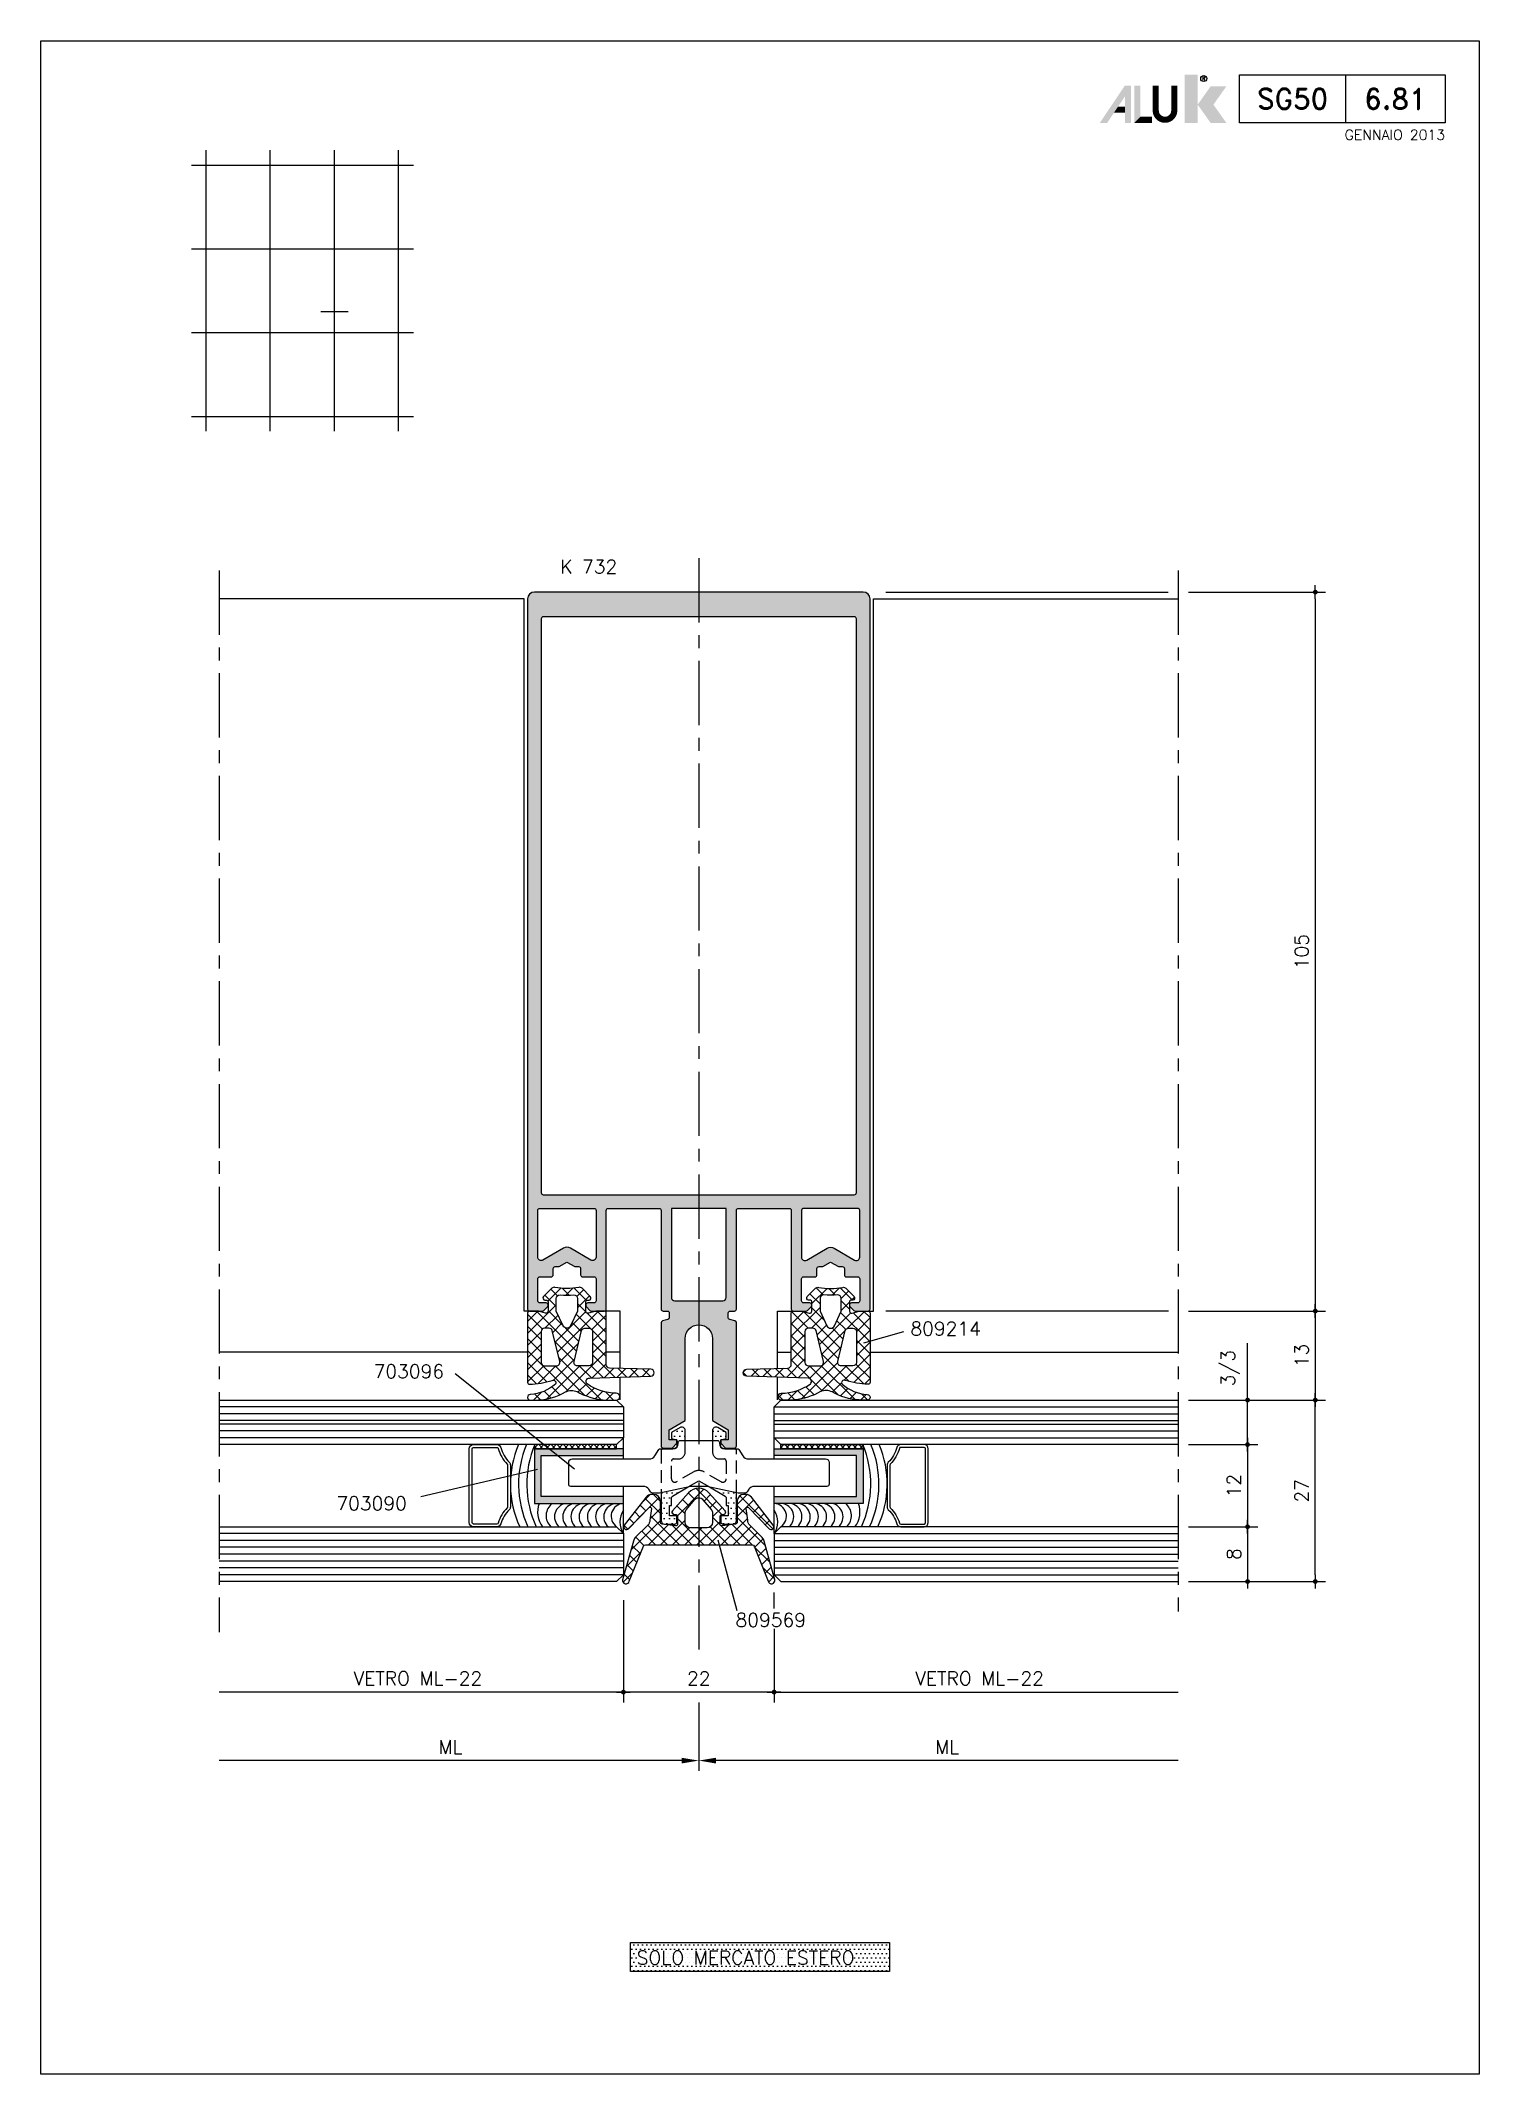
# Model space of a CAD drawing. Extents: x 0 to 1130, y -960 to 577.
# Drawn here: x 460 to 670, y -640 to -343 of the extents above; entities that cross this region are included whole.
import ezdxf
from ezdxf.enums import TextEntityAlignment as Align

# ---------------------------------------------------------------- set-up
doc = ezdxf.new("R2010")
doc.units = 0
doc.header["$LTSCALE"] = 7.5
doc.header["$MEASUREMENT"] = 0
doc.linetypes.add('CENTER', pattern=[2, 1.25, -0.25, 0.25, -0.25])
doc.linetypes.add('HIDDEN', pattern=[0.375, 0.25, -0.125])
doc.layers.get('0').update_dxf_attribs({"linetype": 'CONTINUOUS'})
doc.layers.get('DEFPOINTS').update_dxf_attribs({"linetype": 'CONTINUOUS'})
for name, color, linetype in [('ASSI', 1, 'CENTER'), ('FILL', 8, 'CONTINUOUS'), ('FINE', 7, 'CONTINUOUS'), ('GOMMA', 3, 'CONTINUOUS'), ('GROSSA', 4, 'CONTINUOUS'), ('MARCHIO', 7, 'CONTINUOUS'), ('NASC', 7, 'HIDDEN'), ('QUOTE', 254, 'CONTINUOUS'), ('TESTO', 2, 'CONTINUOUS'), ('TRATTEGGI', 140, 'CONTINUOUS'), ('VETRO', 6, 'CONTINUOUS')]:
    doc.layers.add(name, color=color, linetype=linetype)
doc.styles.add('RD', font='ROMAND.SHX', dxfattribs={"height": 3})
doc.styles.get("Standard").update_dxf_attribs({"font": 'romans.shx'})
doc.dimstyles.new('FRECCIA_1-1', dxfattribs={"dimtxt": 2, "dimasz": 2.5, "dimexe": 1.5, "dimexo": 1.5, "dimgap": 1, "dimtad": 3, "dimdsep": 46, "dimtxsty": 'Standard', "dimcen": 0, "dimclrt": 2, "dimaunit": 1, "dimadec": 0, "dimazin": 0, "dimtfac": 0.7, "dimtmove": 0, "dimatfit": 3, "dimfxl": 1, "dimtolj": 2, "dimarcsym": 0})
doc.dimstyles.new('SCALA_1-1$0', dxfattribs={"dimtxt": 2, "dimasz": 1, "dimexe": 1.5, "dimexo": 1.5, "dimgap": 1, "dimtad": 3, "dimdsep": 46, "dimtxsty": 'Standard', "dimblk1": 'PUNTO', "dimblk2": 'PUNTO', "dimsah": 1, "dimcen": 0.09, "dimclrt": 2, "dimadec": 0, "dimazin": 0, "dimtfac": 0.7, "dimtmove": 0, "dimatfit": 3, "dimldrblk": 'PUNTO', "dimfxl": 1, "dimtolj": 2, "dimarcsym": 0})
pattern_1 = [(45, (460, -640), (-0.8838835, 0.8838835), []), (135, (460, -640), (-0.8838835, -0.8838835), [])]
pattern_2 = [(135, (651.62735, -640), (0.4490128, 0.4490128), []), (45, (651.62735, -640), (0.4490128, -0.4490128), [])]

msp = doc.modelspace()

# ---------------------------------------------------------------- texts
at = {"layer": 'TESTO'}
for s, p in [('K 732', (535.8474, -420.824)), ('809214', (586.9543, -532.0908)), ('703096', (508.5958, -538.3458)), ('703090', (503.1618, -557.6247)), ('809569', (561.4277, -574.6343)), ('SOLO MERCATO ESTERO', (546.9942, -623.9737))]:
    msp.add_text(s, height=2, dxfattribs=at).set_placement(p)

# ---------------------------------------------------------------- blocks, each defined once
blk = doc.blocks.new('PUNTO')
blk.add_line((-1, 0), (1, 0))
at = {"const_width": 0.35}
blk.add_lwpolyline([(-0.175, 0, 1), (0.175, 0, 1)], format="xyb", close=True, dxfattribs=at)
blk = doc.blocks.new('*D185')
at = {"layer": 'DEFPOINTS', "color": 0, "transparency": 16777216}
for p in [(545.06, -569.24), (567.06, -573.46), (545.06, -584.18)]:
    blk.add_point(p, dxfattribs=at)
at = {"layer": 'QUOTE', "color": 0, "lineweight": -2, "transparency": 16777216}
for p, q in [((545.06, -570.74), (545.06, -585.68)), ((567.06, -574.96), (567.06, -585.68)), ((566.06, -584.18), (546.06, -584.18))]:
    blk.add_line(p, q, dxfattribs=at)
at = {"layer": 'QUOTE', "color": 0, "lineweight": -2, "transparency": 16777216, "rotation": 180}
blk.add_blockref('PUNTO', (545.06, -584.18), dxfattribs=at)
at = {"layer": 'QUOTE', "color": 0, "lineweight": -2, "transparency": 16777216}
blk.add_blockref('PUNTO', (567.06, -584.18), dxfattribs=at)
at = {"layer": 'QUOTE', "color": 2, "transparency": 16777216, "insert": (556.06, -582.18), "char_height": 2, "attachment_point": 5}
blk.add_mtext('\\A2;22', dxfattribs=at)
blk = doc.blocks.new('*D186')
at = {"layer": 'DEFPOINTS', "color": 0, "transparency": 16777216}
for p in [(626.06, -572.42), (567.06, -573.46), (626.06, -584.18)]:
    blk.add_point(p, dxfattribs=at)
at = {"layer": 'QUOTE', "color": 0, "lineweight": -2, "transparency": 16777216}
for p, q in [((567.06, -574.96), (567.06, -585.68)), ((568.06, -584.18), (626.06, -584.18))]:
    blk.add_line(p, q, dxfattribs=at)
at = {"layer": 'QUOTE', "color": 0, "lineweight": -2, "transparency": 16777216, "rotation": 180}
blk.add_blockref('PUNTO', (567.06, -584.18), dxfattribs=at)
at = {"layer": 'QUOTE', "color": 2, "transparency": 16777216, "insert": (597.06, -582.18), "char_height": 2, "attachment_point": 5}
blk.add_mtext('\\A2;VETRO ML-22', dxfattribs=at)
blk = doc.blocks.new('_None')
blk = doc.blocks.new('*D187')
at = {"layer": 'DEFPOINTS', "color": 0, "transparency": 16777216}
for p in [(486.06, -563.53), (545.06, -569.24), (486.06, -584.18)]:
    blk.add_point(p, dxfattribs=at)
at = {"layer": 'QUOTE', "color": 0, "lineweight": -2, "transparency": 16777216}
for p, q in [((545.06, -570.74), (545.06, -585.68)), ((544.06, -584.18), (486.06, -584.18))]:
    blk.add_line(p, q, dxfattribs=at)
blk.add_blockref('PUNTO', (545.06, -584.18), dxfattribs=at)
at = {"layer": 'QUOTE', "color": 2, "transparency": 16777216, "insert": (515.06, -582.18), "char_height": 2, "attachment_point": 5}
blk.add_mtext('\\A2;VETRO ML-22', dxfattribs=at)
blk = doc.blocks.new('*D188')
at = {"layer": 'DEFPOINTS', "color": 0, "transparency": 16777216}
for p in [(626.06, -572.42), (556.06, -584.18), (556.06, -594.18)]:
    blk.add_point(p, dxfattribs=at)
at = {"layer": 'QUOTE', "color": 0, "lineweight": -2, "transparency": 16777216}
for p, q in [((556.06, -585.68), (556.06, -595.68)), ((626.06, -594.18), (558.56, -594.18))]:
    blk.add_line(p, q, dxfattribs=at)
at = {"layer": 'QUOTE', "color": 0, "transparency": 16777216}
blk.add_solid([(558.56, -593.77), (558.56, -594.6), (556.06, -594.18)], dxfattribs=at)
at = {"layer": 'QUOTE', "color": 2, "transparency": 16777216, "insert": (592.31, -592.18), "char_height": 2, "attachment_point": 5}
blk.add_mtext('\\A2;ML', dxfattribs=at)
blk = doc.blocks.new('*D189')
at = {"layer": 'DEFPOINTS', "color": 0, "transparency": 16777216}
for p in [(486.06, -572.42), (556.06, -584.18), (486.06, -594.18)]:
    blk.add_point(p, dxfattribs=at)
at = {"layer": 'QUOTE', "color": 0, "lineweight": -2, "transparency": 16777216}
for p, q in [((556.06, -585.68), (556.06, -595.68)), ((553.56, -594.18), (486.06, -594.18))]:
    blk.add_line(p, q, dxfattribs=at)
at = {"layer": 'QUOTE', "color": 0, "transparency": 16777216}
blk.add_solid([(553.56, -593.77), (553.56, -594.6), (556.06, -594.18)], dxfattribs=at)
at = {"layer": 'QUOTE', "color": 2, "transparency": 16777216, "insert": (519.81, -592.18), "char_height": 2, "attachment_point": 5}
blk.add_mtext('\\A2;ML', dxfattribs=at)
blk = doc.blocks.new('*D190')
at = {"layer": 'DEFPOINTS', "color": 0, "transparency": 16777216}
for p in [(626.06, -423.53), (626.06, -528.53), (646.06, -528.53)]:
    blk.add_point(p, dxfattribs=at)
at = {"layer": 'QUOTE', "color": 0, "lineweight": -2, "transparency": 16777216}
for p, q in [((627.56, -423.53), (647.56, -423.53)), ((646.06, -424.53), (646.06, -527.53)), ((627.56, -528.53), (647.56, -528.53))]:
    blk.add_line(p, q, dxfattribs=at)
for p, rotation in [((646.06, -423.53), 90), ((646.06, -528.53), 270)]:
    blk.add_blockref('PUNTO', p, dxfattribs=dict(at, rotation=rotation))
at = {"layer": 'QUOTE', "color": 2, "transparency": 16777216, "insert": (644.06, -476.03), "char_height": 2, "attachment_point": 5, "rotation": 90}
blk.add_mtext('\\A2;105', dxfattribs=at)
blk = doc.blocks.new('*D191')
at = {"layer": 'DEFPOINTS', "color": 0, "transparency": 16777216}
for p in [(626.06, -528.53), (626.06, -541.53), (646.06, -541.53)]:
    blk.add_point(p, dxfattribs=at)
at = {"layer": 'QUOTE', "color": 0, "lineweight": -2, "transparency": 16777216}
for p, q in [((627.56, -528.53), (647.56, -528.53)), ((646.06, -529.53), (646.06, -540.53)), ((627.56, -541.53), (647.56, -541.53))]:
    blk.add_line(p, q, dxfattribs=at)
for p, rotation in [((646.06, -528.53), 90), ((646.06, -541.53), 270)]:
    blk.add_blockref('PUNTO', p, dxfattribs=dict(at, rotation=rotation))
at = {"layer": 'QUOTE', "color": 2, "transparency": 16777216, "insert": (644.06, -535.03), "char_height": 2, "attachment_point": 5, "rotation": 90}
blk.add_mtext('\\A2;13', dxfattribs=at)
blk = doc.blocks.new('*D192')
at = {"layer": 'DEFPOINTS', "color": 0, "transparency": 16777216}
for p in [(626.06, -560.03), (626.06, -568.03), (636.17, -568.03)]:
    blk.add_point(p, dxfattribs=at)
at = {"layer": 'QUOTE', "color": 0, "lineweight": -2, "transparency": 16777216}
for p, q in [((627.56, -560.03), (637.67, -560.03)), ((636.17, -561.03), (636.17, -567.03)), ((627.56, -568.03), (637.67, -568.03))]:
    blk.add_line(p, q, dxfattribs=at)
for p, rotation in [((636.17, -560.03), 90), ((636.17, -568.03), 270)]:
    blk.add_blockref('PUNTO', p, dxfattribs=dict(at, rotation=rotation))
at = {"layer": 'QUOTE', "color": 2, "transparency": 16777216, "insert": (634.17, -564.03), "char_height": 2, "attachment_point": 5, "rotation": 90}
blk.add_mtext('\\A2;8', dxfattribs=at)
blk = doc.blocks.new('*D193')
at = {"layer": 'DEFPOINTS', "color": 0, "transparency": 16777216}
for p in [(626.06, -548.03), (626.06, -560.03), (636.17, -560.03)]:
    blk.add_point(p, dxfattribs=at)
at = {"layer": 'QUOTE', "color": 0, "lineweight": -2, "transparency": 16777216}
for p, q in [((627.56, -548.03), (637.67, -548.03)), ((636.17, -549.03), (636.17, -559.03)), ((627.56, -560.03), (637.67, -560.03))]:
    blk.add_line(p, q, dxfattribs=at)
for p, rotation in [((636.17, -548.03), 90), ((636.17, -560.03), 270)]:
    blk.add_blockref('PUNTO', p, dxfattribs=dict(at, rotation=rotation))
at = {"layer": 'QUOTE', "color": 2, "transparency": 16777216, "insert": (634.17, -554.03), "char_height": 2, "attachment_point": 5, "rotation": 90}
blk.add_mtext('\\A2;12', dxfattribs=at)
blk = doc.blocks.new('*D194')
at = {"layer": 'DEFPOINTS', "color": 0, "transparency": 16777216}
for p in [(626.06, -541.53), (636.17, -541.53), (626.06, -548.03)]:
    blk.add_point(p, dxfattribs=at)
at = {"layer": 'QUOTE', "color": 0, "lineweight": -2, "transparency": 16777216}
for p, q in [((636.17, -541.53), (636.17, -533.2)), ((627.56, -541.53), (637.67, -541.53)), ((636.17, -547.03), (636.17, -542.53)), ((627.56, -548.03), (637.67, -548.03))]:
    blk.add_line(p, q, dxfattribs=at)
for p, rotation in [((636.17, -541.53), 90), ((636.17, -548.03), 270)]:
    blk.add_blockref('PUNTO', p, dxfattribs=dict(at, rotation=rotation))
at = {"layer": 'QUOTE', "color": 2, "transparency": 16777216, "insert": (633.64, -536.87), "char_height": 2, "attachment_point": 5, "rotation": 90}
blk.add_mtext('\\A2;3/3', dxfattribs=at)
blk = doc.blocks.new('*D195')
at = {"layer": 'DEFPOINTS', "color": 0, "transparency": 16777216}
for p in [(626.06, -541.53), (646.06, -541.53), (626.06, -568.03)]:
    blk.add_point(p, dxfattribs=at)
at = {"layer": 'QUOTE', "color": 0, "lineweight": -2, "transparency": 16777216}
for p, q in [((627.56, -541.53), (647.56, -541.53)), ((646.06, -567.03), (646.06, -542.53)), ((627.56, -568.03), (647.56, -568.03))]:
    blk.add_line(p, q, dxfattribs=at)
for p, rotation in [((646.06, -541.53), 90), ((646.06, -568.03), 270)]:
    blk.add_blockref('PUNTO', p, dxfattribs=dict(at, rotation=rotation))
at = {"layer": 'QUOTE', "color": 2, "transparency": 16777216, "insert": (644.06, -554.78), "char_height": 2, "attachment_point": 5, "rotation": 90}
blk.add_mtext('\\A2;27', dxfattribs=at)
blk = doc.blocks.new('NMD')
at = {"layer": 'MARCHIO'}
blk.add_line((-19.5, -12), (-19.5, -5), dxfattribs=at)
blk.add_lwpolyline([(-5, -12), (-35, -12), (-35, -5), (-5, -5)], close=True, dxfattribs=at)
at = {"layer": 'MARCHIO', "const_width": 0.894}
blk.add_lwpolyline([(-44.53, -6.56), (-44.53, -10.2, -1), (-47.23, -10.2), (-47.23, -6.56)], format="xyb", dxfattribs=at)
at = {"layer": 'MARCHIO'}
blk.add_circle((-40.23, -5.53), 0.442, dxfattribs=at)
for points in [[(-43.01, -4.96), (-41.13, -4.96), (-43.01, -12), (-41.13, -12)], [(-55.38, -12), (-54.31, -12), (-51.75, -6.56), (-51.73, -8.14)], [(-51.75, -6.56), (-51.73, -8.14), (-50.84, -6.56), (-50.84, -12)], [(-51.73, -12), (-50.84, -12), (-51.73, -8.14)], [(-50.38, -6.56), (-49.49, -6.56), (-50.38, -12), (-49.49, -11.11)], [(-39.23, -6.68), (-36.93, -6.68), (-41.11, -9.34), (-38.81, -9.34)], [(-52.73, -9.63), (-53.33, -10.53), (-51.73, -9.63), (-51.73, -10.53)], [(-49.49, -11.11), (-50.38, -12), (-47.77, -11.11), (-47.77, -12)], [(-41.11, -9.34), (-38.81, -9.34), (-39.23, -12), (-36.93, -12)]]:
    blk.add_solid(points, dxfattribs=at)
blk.add_text('R', height=0.444, dxfattribs=at).set_placement((-40.23, -5.53), align=Align.MIDDLE)
at = {"layer": 'MARCHIO', "color": 2, "style": 'RD'}
for tag, p in [('SERIE', (-27.25, -8.5)), ('PAG', (-12.25, -8.5))]:
    blk.add_attdef(tag, text='', height=3, dxfattribs=at).set_placement(p, align=Align.MIDDLE)
at = {"layer": 'MARCHIO', "color": 2}
blk.add_attdef('REVISIONE', text='', height=1.5, dxfattribs=at).set_placement((-5, -14.5), align=Align.RIGHT)

# ---------------------------------------------------------------- dimensions: what is measured, and where the dimension line sits
at = {"layer": 'QUOTE'}
for base, p1, p2, picture, middle in [((646.0637, -528.5325), (626.0637, -423.5325), (626.0637, -528.5325), '*D190', (644.0637, -476.0325)), ((646.0637, -541.5325), (626.0637, -528.5325), (626.0637, -541.5325), '*D191', (644.0637, -535.0325)), ((636.1656, -560.0325), (626.0637, -548.0325), (626.0637, -560.0325), '*D193', (634.1656, -554.0325)), ((636.1656, -568.0325), (626.0637, -560.0325), (626.0637, -568.0325), '*D192', (634.1656, -564.0325))]:
    dim = msp.add_linear_dim(base=base, p1=p1, p2=p2, angle=90, dimstyle='SCALA_1-1$0', dxfattribs=at)
    dim.commit()
    dim.dimension.update_dxf_attribs({"geometry": picture, "text_midpoint": middle})
dim = msp.add_linear_dim(base=(636.1656, -541.5325), p1=(626.0637, -548.0325), p2=(626.0637, -541.5325), angle=90, text='3/3', dimstyle='SCALA_1-1$0', dxfattribs=at)
dim.commit()
dim.dimension.update_dxf_attribs({"geometry": '*D194', "text_midpoint": (633.6417, -536.8658)})
dim = msp.add_linear_dim(base=(646.0636726407, -541.5325069308), p1=(626.0636726407, -568.0325069308), p2=(626.0636726407, -541.5325069308), angle=90, dimstyle='SCALA_1-1$0', override={"dimdec": 0}, dxfattribs=at)
dim.commit()
dim.dimension.update_dxf_attribs({"geometry": '*D195', "text_midpoint": (644.0636726407, -554.7825069308)})
for base, p1, p2, text, dimstyle, override, picture, middle in [((486.0637, -584.1831), (545.0637, -569.2443), (486.0637, -563.5325), 'VETRO ML-22', 'SCALA_1-1$0', {"dimblk2": 'None', "dimse2": 1}, '*D187', (515.0637, -582.1831)), ((486.0637, -594.1831), (556.0637, -584.1831), (486.0637, -572.4219), 'ML', 'FRECCIA_1-1', {"dimblk2": 'None', "dimsah": 1, "dimse2": 1}, '*D189', (519.8137, -592.1831)), ((556.0637, -594.1831), (626.0637, -572.4219), (556.0637, -584.1831), 'ML', 'FRECCIA_1-1', {"dimblk1": 'None', "dimsah": 1, "dimse1": 1}, '*D188', (592.3137, -592.1831)), ((626.0637, -584.1831), (567.0637, -573.4577), (626.0637, -572.4219), 'VETRO ML-22', 'SCALA_1-1$0', {"dimblk2": 'None', "dimse2": 1, "dimsd2": 0}, '*D186', (597.0637, -582.1831))]:
    dim = msp.add_linear_dim(base=base, p1=p1, p2=p2, text=text, dimstyle=dimstyle, override=override, dxfattribs=at)
    dim.commit()
    dim.dimension.update_dxf_attribs({"geometry": picture, "text_midpoint": middle})
dim = msp.add_linear_dim(base=(545.0637, -584.1831), p1=(567.0637, -573.4577), p2=(545.0637, -569.2443), dimstyle='SCALA_1-1$0', dxfattribs=at)
dim.commit()
dim.dimension.update_dxf_attribs({"geometry": '*D185', "text_midpoint": (556.0637, -582.1831)})

# ---------------------------------------------------------------- hatches: boundary and pattern name
at = {"layer": 'FILL'}
h = msp.add_hatch(color=253, dxfattribs=at)
edge = h.paths.add_edge_path(flags=16)
edge.add_arc((533.3637, -427.4325), 0.3, 90, 180)
edge.add_line((533.0637, -427.4325), (533.0637, -511.2325))
edge.add_arc((533.3637, -511.2325), 0.3, 180, 270)
edge.add_line((533.3637, -511.5325), (578.7637, -511.5325))
edge.add_arc((578.7637, -511.2325), 0.3, 270, 360)
edge.add_line((579.0637, -511.2325), (579.0637, -427.4325))
edge.add_arc((578.7637, -427.4325), 0.3, 0, 90)
edge.add_line((578.7637, -427.1325), (533.3637, -427.1325))
edge = h.paths.add_edge_path()
edge.add_line((540.7637, -527.3325), (539.8637, -527.3325))
edge.add_arc((539.8637, -527.6325), 0.3, 90, 180)
edge.add_line((539.5637, -527.6325), (539.5637, -527.7082))
edge.add_arc((539.8637, -527.7082), 0.3, 180, 225)
edge.add_line((539.6515, -527.9204), (540.1758, -528.4446))
edge.add_arc((540.3879, -528.2325), 0.3, 225, 270)
edge.add_line((540.3879, -528.5325), (542.2637, -528.5325))
edge.add_arc((542.2637, -528.2325), 0.3, 270, 360)
edge.add_line((542.5637, -528.2325), (542.5637, -513.8325))
edge.add_arc((542.8637, -513.8325), 0.3, 90, 180, ccw=False)
edge.add_line((542.8637, -513.5325), (550.2637, -513.5325))
edge.add_arc((550.2637, -513.8325), 0.3, 0, 90, ccw=False)
edge.add_line((550.5637, -513.8325), (550.5637, -528.2325))
edge.add_arc((550.8637, -528.2325), 0.3, 180, 270)
edge.add_line((550.8637, -528.5325), (551.4637, -528.5325))
edge.add_arc((551.4637, -528.8325), 0.3, 0, 90, ccw=False)
edge.add_line((551.7637, -528.8325), (551.7637, -529.4808))
edge.add_arc((551.4637, -529.4808), 0.3, -75, 0, ccw=False)
edge.add_line((551.5413, -529.7705), (550.786, -529.9729))
edge.add_arc((550.8637, -530.2627), 0.3, 105, 180)
edge.add_line((550.5637, -530.2627), (550.5637, -548.2325))
edge.add_arc((550.8637, -548.2325), 0.3, 180, 270)
edge.add_line((550.8637, -548.5325), (552.1637, -548.5325))
edge.add_line((552.1637, -548.5325), (552.8637, -547.8325))
edge.add_line((552.8637, -547.8325), (552.8637, -547.3325))
edge.add_line((552.8637, -547.3325), (551.7637, -547.3325))
edge.add_line((551.7637, -547.3325), (551.7637, -545.8604))
edge.add_line((551.7637, -545.8604), (554.0637, -544.5325))
edge.add_line((554.0637, -544.5325), (554.0637, -532.5325))
edge.add_arc((556.0637, -532.5325), 2, 0, 180, ccw=False)
edge.add_line((558.0637, -532.5325), (558.0637, -544.5325))
edge.add_line((558.0637, -544.5325), (560.3637, -545.8604))
edge.add_line((560.3637, -545.8604), (560.3637, -547.3325))
edge.add_line((560.3637, -547.3325), (559.2637, -547.3325))
edge.add_line((559.2637, -547.3325), (559.2637, -547.8325))
edge.add_line((559.2637, -547.8325), (559.9637, -548.5325))
edge.add_line((559.9637, -548.5325), (561.2637, -548.5325))
edge.add_arc((561.2637, -548.2325), 0.3, 270, 360)
edge.add_line((561.5637, -548.2325), (561.5637, -530.2627))
edge.add_arc((561.2637, -530.2627), 0.3, 0, 75)
edge.add_line((561.3413, -529.9729), (560.586, -529.7705))
edge.add_arc((560.6637, -529.4808), 0.3, 180, 255, ccw=False)
edge.add_line((560.3637, -529.4808), (560.3637, -529.3325))
edge.add_line((560.3637, -529.3325), (560.3637, -528.8325))
edge.add_arc((560.6637, -528.8325), 0.3, 90, 180, ccw=False)
edge.add_line((560.6637, -528.5325), (561.2637, -528.5325))
edge.add_arc((561.2637, -528.2325), 0.3, 270, 360)
edge.add_line((561.5637, -528.2325), (561.5637, -513.8325))
edge.add_arc((561.8637, -513.8325), 0.3, 90, 180, ccw=False)
edge.add_line((561.8637, -513.5325), (569.2637, -513.5325))
edge.add_arc((569.2637, -513.8325), 0.3, 0, 90, ccw=False)
edge.add_line((569.5637, -513.8325), (569.5637, -528.2325))
edge.add_arc((569.8637, -528.2325), 0.3, 180, 270)
edge.add_line((569.8637, -528.5325), (571.7394, -528.5325))
edge.add_arc((571.7394, -528.2325), 0.3, 270, 315)
edge.add_line((571.9515, -528.4446), (572.4758, -527.9204))
edge.add_arc((572.2637, -527.7082), 0.3, 315, 360)
edge.add_line((572.5637, -527.7082), (572.5637, -527.6325))
edge.add_arc((572.2637, -527.6325), 0.3, 0, 90)
edge.add_line((572.2637, -527.3325), (571.3637, -527.3325))
edge.add_arc((571.3637, -527.0325), 0.3, 180, 270, ccw=False)
edge.add_line((571.0637, -527.0325), (571.0637, -523.8325))
edge.add_arc((571.3637, -523.8325), 0.3, 90, 180, ccw=False)
edge.add_line((571.3637, -523.5325), (573.0137, -523.5325))
edge.add_arc((573.0137, -523.2325), 0.3, 270, 360)
edge.add_line((573.3137, -523.2325), (573.3137, -522.3325))
edge.add_arc((573.6137, -522.3325), 0.3, 90, 180, ccw=False)
edge.add_line((573.6137, -522.0325), (574.1797, -522.0325))
edge.add_line((574.1797, -522.0325), (575.3137, -521.3778))
edge.add_line((575.3137, -521.3778), (576.4476, -522.0325))
edge.add_line((576.4476, -522.0325), (577.0137, -522.0325))
edge.add_arc((577.0137, -522.3325), 0.3, 0, 90, ccw=False)
edge.add_line((577.3137, -522.3325), (577.3137, -523.2325))
edge.add_arc((577.6137, -523.2325), 0.3, 180, 270)
edge.add_line((577.6137, -523.5325), (579.2637, -523.5325))
edge.add_arc((579.2637, -523.8325), 0.3, 0, 90, ccw=False)
edge.add_line((579.5637, -523.8325), (579.5637, -527.0325))
edge.add_arc((579.2637, -527.0325), 0.3, 270, 360, ccw=False)
edge.add_line((579.2637, -527.3325), (578.3637, -527.3325))
edge.add_arc((578.3637, -527.6325), 0.3, 90, 180)
edge.add_line((578.0637, -527.6325), (578.0637, -527.7082))
edge.add_arc((578.3637, -527.7082), 0.3, 180, 225)
edge.add_line((578.1515, -527.9204), (578.6758, -528.4446))
edge.add_arc((578.8879, -528.2325), 0.3, 225, 270)
edge.add_line((578.8879, -528.5325), (580.7637, -528.5325))
edge.add_arc((580.7637, -528.2325), 0.3, 270, 360)
edge.add_line((581.0637, -528.2325), (581.0637, -424.5325))
edge.add_arc((580.0637, -424.5325), 1, 0, 90)
edge.add_line((580.0637, -423.5325), (532.0637, -423.5325))
edge.add_arc((532.0637, -424.5325), 1, 90, 180)
edge.add_line((531.0637, -424.5325), (531.0637, -528.2325))
edge.add_arc((531.3637, -528.2325), 0.3, 180, 270)
edge.add_line((531.3637, -528.5325), (533.2394, -528.5325))
edge.add_arc((533.2394, -528.2325), 0.3, 270, 315)
edge.add_line((533.4515, -528.4446), (533.9758, -527.9204))
edge.add_arc((533.7637, -527.7082), 0.3, 315, 360)
edge.add_line((534.0637, -527.7082), (534.0637, -527.6325))
edge.add_arc((533.7637, -527.6325), 0.3, 0, 90)
edge.add_line((533.7637, -527.3325), (532.8637, -527.3325))
edge.add_arc((532.8637, -527.0325), 0.3, 180, 270, ccw=False)
edge.add_line((532.5637, -527.0325), (532.5637, -523.8325))
edge.add_arc((532.8637, -523.8325), 0.3, 90, 180, ccw=False)
edge.add_line((532.8637, -523.5325), (534.5137, -523.5325))
edge.add_arc((534.5137, -523.2325), 0.3, 270, 360)
edge.add_line((534.8137, -523.2325), (534.8137, -522.3325))
edge.add_arc((535.1137, -522.3325), 0.3, 90, 180, ccw=False)
edge.add_line((535.1137, -522.0325), (535.6797, -522.0325))
edge.add_line((535.6797, -522.0325), (536.8137, -521.3778))
edge.add_line((536.8137, -521.3778), (537.9476, -522.0325))
edge.add_line((537.9476, -522.0325), (538.5137, -522.0325))
edge.add_arc((538.5137, -522.3325), 0.3, 0, 90, ccw=False)
edge.add_line((538.8137, -522.3325), (538.8137, -523.2325))
edge.add_arc((539.1137, -523.2325), 0.3, 180, 270)
edge.add_line((539.1137, -523.5325), (540.7637, -523.5325))
edge.add_arc((540.7637, -523.8325), 0.3, 0, 90, ccw=False)
edge.add_line((541.0637, -523.8325), (541.0637, -527.0325))
edge.add_arc((540.7637, -527.0325), 0.3, -90, 0, ccw=False)
edge = h.paths.add_edge_path(flags=16)
edge.add_line((532.5637, -520.6561), (532.5637, -513.8325))
edge.add_arc((532.8637, -513.8325), 0.3, 90, 180, ccw=False)
edge.add_line((532.8637, -513.5325), (540.7637, -513.5325))
edge.add_arc((540.7637, -513.8325), 0.3, 0, 90, ccw=False)
edge.add_line((541.0637, -513.8325), (541.0637, -520.6561))
edge.add_arc((540.5637, -520.6561), 0.5, -120, 0, ccw=False)
edge.add_line((540.3137, -521.0891), (537.3137, -519.3571))
edge.add_arc((536.8137, -520.2231), 1, 60, 120)
edge.add_line((536.3137, -519.3571), (533.3137, -521.0891))
edge.add_arc((533.0637, -520.6561), 0.5, 180, 300, ccw=False)
edge = h.paths.add_edge_path(flags=16)
edge.add_line((560.0637, -526.5325), (560.0637, -513.5325))
edge.add_line((560.0637, -513.5325), (552.0637, -513.5325))
edge.add_line((552.0637, -513.5325), (552.0637, -526.5325))
edge.add_arc((552.5637, -526.5325), 0.5, 180, 270)
edge.add_line((552.5637, -527.0325), (559.5637, -527.0325))
edge.add_arc((559.5637, -526.5325), 0.5, 270, 360)
edge = h.paths.add_edge_path(flags=16)
edge.add_arc((575.3137, -520.2231), 1, 60, 120, ccw=False)
edge.add_line((575.8137, -519.3571), (578.8137, -521.0891))
edge.add_arc((579.0637, -520.6561), 0.5, 240, 360)
edge.add_line((579.5637, -520.6561), (579.5637, -513.8325))
edge.add_arc((579.2637, -513.8325), 0.3, 0, 90)
edge.add_line((579.2637, -513.5325), (571.3637, -513.5325))
edge.add_arc((571.3637, -513.8325), 0.3, 90, 180)
edge.add_line((571.0637, -513.8325), (571.0637, -520.6561))
edge.add_arc((571.5637, -520.6561), 0.5, 180, 300)
edge.add_line((571.8137, -521.0891), (574.8137, -519.3571))
h = msp.add_hatch(dxfattribs=at)
h.set_pattern_fill('ANSI37', color=137, scale=10, style=0)
h.set_pattern_definition(pattern_1)
h.paths.add_polyline_path([(536.8137, -540.2577, 0.02794882), (536.6093, -540.3479), (536.1523, -540.567, -0.11061204), (532.4147, -541.5282), (531.4052, -541.5282, -0.92924617), (531.4637, -540.7325, 0.16496881), (535.1483, -539.1989, 0.79048834), (534.6728, -538.6801, -0.0531271), (531.3637, -539.2277, -0.41421356), (531.0637, -538.9277), (531.0637, -528.8325, -0.41421356), (531.3637, -528.5325), (532.5651, -528.5325, -0.06554346), (532.6427, -528.5427), (533.686, -528.8223, 0.49314543), (534.0637, -528.5325), (534.0637, -527.1549, 0.38887873), (533.8811, -526.9557), (533.5864, -526.9299, -0.63707026), (533.4004, -526.4189), (534.6087, -525.2106, -0.24541991), (535.0504, -525.072, 0.04434286), (536.8137, -525.2287), (536.8137, -526.2287, -0.0226568), (535.8089, -526.1831, 0.44100912), (535.2637, -526.6811), (535.2637, -528.5325), (536.2699, -530.6903, 0.29147342), (536.8137, -531.0368)])
h.paths.add_polyline_path([(534.6771, -531.3847, 0.32883045), (534.1994, -531.0325), (533.5637, -531.0325, 0.41421356), (533.0637, -531.5325), (533.0637, -536.0325, 0.41421356), (533.5637, -536.5325), (535.2822, -536.5325, 0.5050829), (535.7598, -535.8847)], flags=16)
h.paths.add_polyline_path([(536.8137, -531.0368, 0.29147342), (537.3575, -530.6903), (538.3637, -528.5325), (538.3637, -526.6811, 0.44100912), (537.8184, -526.1831, -0.0226568), (536.8137, -526.2287), (536.8137, -525.2287, 0.04434286), (538.577, -525.072, -0.24541991), (539.0187, -525.2106), (540.227, -526.4189, -0.63707026), (540.041, -526.9299), (539.7462, -526.9557, 0.38887873), (539.5637, -527.1549), (539.5637, -528.5325, 0.49314543), (539.9413, -528.8223), (541.0228, -528.5325), (542.2637, -528.5325, -0.41421356), (542.5637, -528.8325), (542.5637, -536.3476, 0.4052433), (543.0483, -536.8474), (545.311, -536.9169), (544.624, -538.1696), (540.0983, -538.3092, 0.67565586), (539.7787, -539.1802, 0.14945272), (544.0378, -540.5326, -0.92574555), (544.0917, -541.5282), (542.5475, -541.5282, -0.09819273), (538.7218, -540.5388), (538.2997, -540.2893, 0.19269455), (536.8137, -540.2577)])
h.paths.add_polyline_path([(537.8675, -535.8847, 0.5050829), (538.3452, -536.5325), (540.0637, -536.5325, 0.41421356), (540.5637, -536.0325), (540.5637, -531.5325, 0.41421356), (540.0637, -531.0325), (539.4279, -531.0325, 0.32883045), (538.9503, -531.3847)], flags=16)
h.paths.add_polyline_path([(544.624, -538.1696), (545.311, -536.9169), (549.079, -537.0327, -0.96973923), (549.079, -538.0323)])
h = msp.add_hatch(dxfattribs=at)
h.set_pattern_fill('ANSI37', color=137, scale=10, style=0)
h.set_pattern_definition(pattern_1)
h.paths.add_polyline_path([(575.3137, -540.2577, -0.02794882), (575.5181, -540.3479), (575.975, -540.567, 0.11061204), (579.7126, -541.5282), (580.7221, -541.5282, 0.92924617), (580.6637, -540.7325, -0.16496881), (576.9791, -539.1989, -0.79048834), (577.4545, -538.6801, 0.0531271), (580.7637, -539.2277, 0.41421356), (581.0637, -538.9277), (581.0637, -528.8325, 0.41421356), (580.7637, -528.5325), (579.5623, -528.5325, 0.06554346), (579.4846, -528.5427), (578.4413, -528.8223, -0.49314543), (578.0637, -528.5325), (578.0637, -527.1549, -0.38887873), (578.2462, -526.9557), (578.541, -526.9299, 0.63707026), (578.727, -526.4189), (577.5187, -525.2106, 0.24541991), (577.077, -525.072, -0.04434286), (575.3137, -525.2287), (575.3137, -526.2287, 0.0226568), (576.3184, -526.1831, -0.44100912), (576.8637, -526.6811), (576.8637, -528.5325), (575.8575, -530.6903, -0.29147342), (575.3137, -531.0368)])
h.paths.add_polyline_path([(577.4503, -531.3847, -0.32883045), (577.9279, -531.0325), (578.5637, -531.0325, -0.41421356), (579.0637, -531.5325), (579.0637, -536.0325, -0.41421356), (578.5637, -536.5325), (576.8452, -536.5325, -0.5050829), (576.3675, -535.8847)], flags=16)
h.paths.add_polyline_path([(575.3137, -531.0368, -0.29147342), (574.7699, -530.6903), (573.7637, -528.5325), (573.7637, -526.6811, -0.44100912), (574.3089, -526.1831, 0.0226568), (575.3137, -526.2287), (575.3137, -525.2287, -0.04434286), (573.5504, -525.072, 0.24541991), (573.1087, -525.2106), (571.9004, -526.4189, 0.63707026), (572.0864, -526.9299), (572.3811, -526.9557, -0.38887873), (572.5637, -527.1549), (572.5637, -528.5325, -0.49314543), (572.186, -528.8223), (571.1046, -528.5325), (569.8637, -528.5325, 0.41421356), (569.5637, -528.8325), (569.5637, -536.3476, -0.4052433), (569.079, -536.8474), (566.8163, -536.9169), (567.5034, -538.1696), (572.0291, -538.3092, -0.67565586), (572.3487, -539.1802, -0.14945272), (568.0895, -540.5326, 0.92574555), (568.0357, -541.5282), (569.5799, -541.5282, 0.09819273), (573.4055, -540.5388), (573.8276, -540.2893, -0.19269455), (575.3137, -540.2577)])
h.paths.add_polyline_path([(574.2598, -535.8847, -0.5050829), (573.7822, -536.5325), (572.0637, -536.5325, -0.41421356), (571.5637, -536.0325), (571.5637, -531.5325, -0.41421356), (572.0637, -531.0325), (572.6994, -531.0325, -0.32883045), (573.1771, -531.3847)], flags=16)
h.paths.add_polyline_path([(567.5034, -538.1696), (566.8163, -536.9169), (563.0483, -537.0327, 0.96973923), (563.0483, -538.0323)])
h = msp.add_hatch(dxfattribs=at)
h.set_pattern_fill('DOTS', color=2, scale=12, style=0)
h.set_pattern_definition([(360, (71.4085, 17.9386), (0.375, 0.75), [0, -0.75])])
h.paths.add_polyline_path([(561.5727, -559.1325), (561.5727, -555.0571), (557.6313, -554.2193), (559.9227, -555.5423, -0.26794919), (560.0727, -555.8021), (560.0727, -556.9325), (560.3727, -556.9325), (560.3727, -558.4325), (559.2727, -558.4325), (559.2727, -559.3325, 0.41421356), (559.5727, -559.6325), (561.0727, -559.6325, 0.41421356)])
h.paths.add_polyline_path([(559.2743, -548.3635, -0.02585275), (559.2727, -548.3325), (559.2727, -547.3325), (560.0727, -547.1181), (560.0727, -546.2646), (558.8227, -545.5429, 0.57735027), (558.0727, -545.9759), (558.0727, -547.4325), (558.7727, -547.4325, -0.41421356), (559.0727, -547.7325), (559.0727, -547.8325, 0.18345668)])
h.paths.add_polyline_path([(553.3727, -547.4325), (554.0727, -547.4325), (554.0727, -545.9759, 0.57735027), (553.3227, -545.5429), (552.0727, -546.2646), (552.0727, -547.1181), (552.8727, -547.3325), (552.8727, -548.3325, -0.02585275), (552.8711, -548.3635, 0.18345668), (553.0727, -547.8325), (553.0727, -547.7325, -0.41421356)])
h.paths.add_polyline_path([(552.5727, -559.6325, 0.41421356), (552.8727, -559.3325), (552.8727, -558.4325), (551.7727, -558.4325), (551.7727, -556.9325), (552.0727, -556.9325), (552.0727, -555.8021, -0.26794919), (552.2227, -555.5423), (554.5142, -554.2193), (550.5727, -555.0571), (550.5727, -559.1325, 0.41421356), (551.0727, -559.6325)])
for points in [[(532.0637, -548.6325), (545.0637, -548.6325), (545.0637, -549.6325), (533.0637, -549.6325), (533.0637, -555.6325), (545.0637, -555.6325), (545.0637, -556.6325), (532.0637, -556.6325)], [(580.0637, -548.6325), (567.0637, -548.6325), (567.0637, -549.6325), (579.0637, -549.6325), (579.0637, -555.6325), (567.0637, -555.6325), (567.0637, -556.6325), (580.0637, -556.6325)]]:
    msp.add_hatch(color=253, dxfattribs=at).paths.add_polyline_path(points)
h = msp.add_hatch(dxfattribs=at)
h.set_pattern_fill('ANSI37', color=137, scale=10, style=0)
h.set_pattern_definition([(45, (418.3994, -413.6564), (-0.8838835, 0.8838835), []), (135, (418.3994, -413.6564), (-0.8838835, -0.8838835), [])])
edge = h.paths.add_edge_path(flags=16)
edge.add_line((554.0637, -559.3788), (554.0637, -558.0203))
edge.add_arc((554.8637, -558.0203), 0.8, 139.820583, 180, ccw=False)
edge.add_line((554.2525, -557.5041), (555.4525, -556.0831))
edge.add_arc((556.0637, -556.5992), 0.8, 40.179417, 139.820583, ccw=False)
edge.add_line((556.6749, -556.0831), (557.8749, -557.5041))
edge.add_arc((557.2637, -558.0203), 0.8, 0, 40.179417, ccw=False)
edge.add_line((558.0637, -558.0203), (558.0637, -559.3788))
edge.add_arc((557.2637, -559.3788), 0.8, -90, 0, ccw=False)
edge.add_line((557.2637, -560.1788), (554.8637, -560.1788))
edge.add_arc((554.8637, -559.3788), 0.8, 180, 270, ccw=False)
edge = h.paths.add_edge_path()
edge.add_arc((559.6942, -557.8997), 0.3, 285, 400.179417)
edge.add_line((559.9234, -557.7061), (557.5482, -555.0751))
edge.add_arc((556.0637, -556.4154), 2, 42.074913, 137.925086)
edge.add_line((554.5791, -555.0751), (552.2039, -557.7061))
edge.add_arc((552.4332, -557.8997), 0.3, 139.820583, 255)
edge.add_line((552.3555, -558.1895), (552.7413, -558.2393))
edge.add_arc((552.6637, -558.529), 0.3, 0, 75, ccw=False)
edge.add_line((552.9637, -558.529), (552.9637, -559.6184))
edge.add_arc((552.6637, -559.6184), 0.3, -90, 0, ccw=False)
edge.add_line((552.6637, -559.9184), (550.7224, -559.6488))
edge.add_arc((550.7637, -559.3516), 0.3, 180, 262.092837, ccw=False)
edge.add_line((550.4637, -559.3516), (550.4637, -556.313))
edge.add_arc((549.4637, -556.313), 1, 0, 90)
edge.add_line((549.4637, -555.313), (549.1974, -555.313))
edge.add_arc((549.1974, -556.313), 1, 90, 144.396841)
edge.add_line((548.3843, -555.7308), (545.1956, -559.8037))
edge.add_arc((545.5169, -560.0419), 0.4, 143.442981, 316.61086)
edge.add_line((545.8076, -560.3167), (548.8154, -557.2325))
edge.add_arc((548.9644, -557.3658), 0.2, 0, 138.179159, ccw=False)
edge.add_line((549.1644, -557.3658), (548.9196, -559.0899))
edge.add_arc((547.9196, -559.0899), 1, -45, 0, ccw=False)
edge.add_line((548.6267, -559.797), (546.7994, -561.6243))
edge.add_arc((547.5065, -562.3315), 1, 135, 169.47096)
edge.add_line((546.5234, -562.1487), (544.9392, -567.7668))
edge.add_arc((545.4307, -567.8582), 0.5, 169.47096, 345.45627)
edge.add_line((545.9147, -567.9837), (547.9913, -562.8828))
edge.add_arc((548.2817, -562.9582), 0.3, 90, 165.45627, ccw=False)
edge.add_line((548.2817, -562.6582), (563.8457, -562.6582))
edge.add_arc((563.8457, -562.9582), 0.3, 14.54373, 90, ccw=False)
edge.add_line((564.1361, -562.8828), (566.185, -567.9837))
edge.add_arc((566.669, -567.8582), 0.5, 194.54373, 370.52904)
edge.add_line((567.1606, -567.7668), (565.604, -562.1487))
edge.add_arc((564.6208, -562.3315), 1, 10.52904, 45)
edge.add_line((565.3279, -561.6243), (563.5006, -559.797))
edge.add_arc((564.2077, -559.0899), 1, 180, 225, ccw=False)
edge.add_line((563.2077, -559.0899), (562.9629, -557.3658))
edge.add_arc((563.1629, -557.3658), 0.2, 41.820841, 180, ccw=False)
edge.add_line((563.312, -557.2325), (566.3282, -560.3167))
edge.add_arc((566.6189, -560.0419), 0.4, 223.38914, 396.557019)
edge.add_line((566.9402, -559.8037), (563.743, -555.7308))
edge.add_arc((562.9299, -556.313), 1, 35.603159, 90)
edge.add_line((562.9299, -555.313), (562.6637, -555.313))
edge.add_arc((562.6637, -556.313), 1, 90, 180)
edge.add_line((561.6637, -556.313), (561.6637, -559.3516))
edge.add_arc((561.3637, -559.3516), 0.3, 277.907163, 360, ccw=False)
edge.add_line((561.4049, -559.6488), (559.4637, -559.9184))
edge.add_arc((559.4637, -559.6184), 0.3, 180, 270, ccw=False)
edge.add_line((559.1637, -559.6184), (559.1637, -558.529))
edge.add_arc((559.4637, -558.529), 0.3, 105, 180, ccw=False)
edge.add_line((559.386, -558.2393), (559.7718, -558.1895))
h = msp.add_hatch(dxfattribs=at)
h.set_pattern_fill('DOTS', color=256, scale=10)
h.set_pattern_definition([(0, (419.41673, -745.47374), (0.3125, 0.625), [0, -0.625])])
h.paths.add_polyline_path([(583.8939, -620.7649), (546.1061, -620.7649), (546.1061, -625), (583.8939, -625)])
at = {"layer": 'FINE'}
h = msp.add_hatch(dxfattribs=at)
h.set_pattern_fill('ANSI37', color=256, scale=0.2, style=0)
h.set_pattern_definition(pattern_2)
h.paths.add_polyline_path([(532.0637, -548.0325), (544.0637, -548.0325), (544.0637, -548.6325), (532.0637, -548.6325)])
h = msp.add_hatch(dxfattribs=at)
h.set_pattern_fill('ANSI37', color=256, scale=0.2, style=0)
h.set_pattern_definition(pattern_2)
h.paths.add_polyline_path([(580.0637, -548.0325), (568.0637, -548.0325), (568.0637, -548.6325), (580.0637, -548.6325)])

# ---------------------------------------------------------------- linework, layer by layer
at = {"layer": 'ASSI'}
for p, q in [((556.0637, -418.587), (556.0637, -579.5148)), ((486.0637, -420.3762), (486.0637, -575.4219)), ((626.0637, -420.3762), (626.0637, -572.4219))]:
    msp.add_line(p, q, dxfattribs=at)
at = {"layer": 'FINE'}
for p, q in [((544.5637, -528.5325), (542.2637, -528.5325)), ((544.5637, -536.894), (544.5637, -528.5325)), ((567.5637, -536.894), (567.5637, -528.5325)), ((567.5637, -528.5325), (569.8637, -528.5325)), ((531.0643, -534.5325), (486.0637, -534.5325)), ((544.5637, -534.5325), (542.5643, -534.5325)), ((567.5637, -534.5325), (569.563, -534.5325)), ((581.063, -534.5325), (626.0637, -534.5325)), ((545.0637, -550.1325), (545.0637, -547.0325)), ((567.0637, -550.1325), (567.0637, -547.0325)), ((545.0637, -561.0325), (545.0637, -554.1325)), ((567.0637, -561.0325), (567.0637, -554.1325))]:
    msp.add_line(p, q, dxfattribs=at)
for points in [[(531.3637, -528.5325), (530.5643, -528.5325), (530.5637, -424.5325), (486.0637, -424.5325)], [(580.7637, -528.5325), (581.5643, -528.5325), (581.5637, -424.5325), (626.0637, -424.5325)], [(544.5637, -541.502), (544.5637, -538.1715)], [(567.5637, -541.502), (567.5637, -538.1715)]]:
    msp.add_lwpolyline(points, dxfattribs=at)
for centre, radius, start, end in [((543.4618, -553.808), 14.8999, 157.193651, 204.693091), ((544.6618, -553.808), 14.8999, 157.193651, 204.693091), ((545.9146, -553.7964), 14.9527, 157.326781, 204.648796), ((566.2127, -553.7964), 14.9527, 335.351204, 22.673219), ((567.4655, -553.808), 14.8999, 335.306909, 22.806349), ((568.6655, -553.808), 14.8999, 335.306909, 22.806349), ((536.1058, -557.8674), 3.5729, 159.780658, 217.300545), ((536.0295, -558.4162), 2.2503, 127.566682, 225.908838), ((536.9563, -558.5641), 1.9563, 99.126228, 228.642566), ((538.1528, -558.5695), 1.95, 96.620421, 228.615584), ((539.3528, -558.5695), 1.95, 96.620421, 228.615584), ((540.5528, -558.5695), 1.95, 96.620421, 228.615584), ((541.7528, -558.5695), 1.95, 96.620421, 228.615584), ((542.9528, -558.5695), 1.95, 96.620421, 228.615584), ((544.1528, -558.5695), 1.95, 96.620421, 228.615584), ((545.1376, -558.5013), 1.8702, 92.264109, 234.95681), ((547.5314, -559.3325), 2.9966, 145.437387, 214.562613), ((566.9898, -558.5013), 1.8702, 305.04319, 87.735891), ((564.5959, -559.3325), 2.9966, 325.437387, 34.562613), ((567.9745, -558.5695), 1.95, 311.384416, 83.379579), ((569.1745, -558.5695), 1.95, 311.384416, 83.379579), ((570.3745, -558.5695), 1.95, 311.384416, 83.379579), ((571.5745, -558.5695), 1.95, 311.384416, 83.379579), ((572.7745, -558.5695), 1.95, 311.384416, 83.379579), ((573.9745, -558.5695), 1.95, 311.384416, 83.379579), ((575.171, -558.5641), 1.9563, 311.357434, 80.873772), ((576.0979, -558.4162), 2.2503, 314.091162, 52.433318), ((576.0216, -557.8674), 3.5729, 322.699455, 20.219342)]:
    msp.add_arc(centre, radius, start, end, dxfattribs=at)
at = {"layer": 'GOMMA'}
for points in [[(539.0187, -525.2106, 0.24541991), (538.577, -525.072, -0.08886044), (535.0504, -525.072, 0.24541991), (534.6087, -525.2106), (533.4004, -526.4189, 0.63707026), (533.5864, -526.9299), (533.8811, -526.9557, -0.38887873), (534.0637, -527.1549), (534.0637, -528.5325, -0.49314543), (533.686, -528.8223), (532.6427, -528.5427, 0.06554346), (532.5651, -528.5325), (531.3637, -528.5325, 0.41421356), (531.0637, -528.8325), (531.0637, -538.9277, 0.41421356), (531.3637, -539.2277, 0.0531271), (534.6728, -538.6801, -0.79048834), (535.1483, -539.1989, -0.16496881), (531.4637, -540.7325, 1), (531.4637, -541.5325), (532.1061, -541.5325, 0.11946707), (536.1523, -540.567), (536.6093, -540.3479, -0.2218381), (538.2997, -540.2893), (538.7218, -540.5388, 0.10019344), (542.6279, -541.5325), (544.0263, -541.5325, 1), (544.0263, -540.5325, -0.14906762), (539.7787, -539.1802, -0.67565586), (540.0983, -538.3092), (549.079, -538.0323, 0.96973923), (549.079, -537.0327), (543.0483, -536.8474, -0.4052433), (542.5637, -536.3476), (542.5637, -528.8325, 0.41421356), (542.2637, -528.5325), (541.0228, -528.5325), (539.9413, -528.8223, -0.49314543), (539.5637, -528.5325), (539.5637, -527.1549, -0.38887873), (539.7462, -526.9557), (540.041, -526.9299, 0.63707026), (540.227, -526.4189)], [(573.1087, -525.2106, -0.24541991), (573.5504, -525.072, 0.08886044), (577.077, -525.072, -0.24541991), (577.5187, -525.2106), (578.727, -526.4189, -0.63707026), (578.541, -526.9299), (578.2462, -526.9557, 0.38887873), (578.0637, -527.1549), (578.0637, -528.5325, 0.49314543), (578.4413, -528.8223), (579.4846, -528.5427, -0.06554346), (579.5623, -528.5325), (580.7637, -528.5325, -0.41421356), (581.0637, -528.8325), (581.0637, -538.9277, -0.41421356), (580.7637, -539.2277, -0.0531271), (577.4545, -538.6801, 0.79048834), (576.9791, -539.1989, 0.16496881), (580.6637, -540.7325, -1), (580.6637, -541.5325), (580.0212, -541.5325, -0.11946707), (575.975, -540.567), (575.5181, -540.3479, 0.2218381), (573.8276, -540.2893), (573.4055, -540.5388, -0.10019344), (569.4995, -541.5325), (568.101, -541.5325, -1), (568.101, -540.5325, 0.14906762), (572.3487, -539.1802, 0.67565586), (572.0291, -538.3092), (563.0483, -538.0323, -0.96973923), (563.0483, -537.0327), (569.079, -536.8474, 0.4052433), (569.5637, -536.3476), (569.5637, -528.8325, -0.41421356), (569.8637, -528.5325), (571.1046, -528.5325), (572.186, -528.8223, 0.49314543), (572.5637, -528.5325), (572.5637, -527.1549, 0.38887873), (572.3811, -526.9557), (572.0864, -526.9299, -0.63707026), (571.9004, -526.4189)], [(535.8089, -526.1831, 0.04533687), (537.8184, -526.1831, -0.44100912), (538.3637, -526.6811), (538.3637, -528.5325), (537.3575, -530.6903, -0.63707026), (536.2699, -530.6903), (535.2637, -528.5325), (535.2637, -526.6811, -0.44100912)], [(576.3184, -526.1831, -0.04533687), (574.3089, -526.1831, 0.44100912), (573.7637, -526.6811), (573.7637, -528.5325), (574.7699, -530.6903, 0.63707026), (575.8575, -530.6903), (576.8637, -528.5325), (576.8637, -526.6811, 0.44100912)], [(534.1994, -531.0325), (533.5637, -531.0325, 0.41421356), (533.0637, -531.5325), (533.0637, -536.0325, 0.41421356), (533.5637, -536.5325), (535.2822, -536.5325, 0.5050829), (535.7598, -535.8847), (534.6771, -531.3847, 0.32883045)], [(539.4279, -531.0325), (540.0637, -531.0325, -0.41421356), (540.5637, -531.5325), (540.5637, -536.0325, -0.41421356), (540.0637, -536.5325), (538.3452, -536.5325, -0.5050829), (537.8675, -535.8847), (538.9503, -531.3847, -0.32883045)], [(572.6994, -531.0325), (572.0637, -531.0325, 0.41421356), (571.5637, -531.5325), (571.5637, -536.0325, 0.41421356), (572.0637, -536.5325), (573.7822, -536.5325, 0.5050829), (574.2598, -535.8847), (573.1771, -531.3847, 0.32883045)], [(577.9279, -531.0325), (578.5637, -531.0325, -0.41421356), (579.0637, -531.5325), (579.0637, -536.0325, -0.41421356), (578.5637, -536.5325), (576.8452, -536.5325, -0.5050829), (576.3675, -535.8847), (577.4503, -531.3847, -0.32883045)], [(559.7718, -558.1895, 0.54963771), (559.9234, -557.7061), (557.5482, -555.0751, 0.44444558), (554.5791, -555.0751), (552.2039, -557.7061, 0.54963771), (552.3555, -558.1895), (552.7413, -558.2393, -0.33945426), (552.9637, -558.529), (552.9637, -559.6184, -0.41421356), (552.6637, -559.9184), (550.7224, -559.6488, -0.37434645), (550.4637, -559.3516), (550.4637, -556.313, 0.41421356), (549.4637, -555.313), (549.1974, -555.313, 0.24191087), (548.3843, -555.7308), (545.1956, -559.8037, 0.94208775), (545.8076, -560.3167), (548.8154, -557.2325, -0.68843256), (549.1644, -557.3658), (548.9196, -559.0899, -0.19891237), (548.6267, -559.797), (546.7994, -561.6243, 0.1515525), (546.5234, -562.1487), (544.9392, -567.7668, 0.96556491), (545.9147, -567.9837), (547.9913, -562.8828, -0.34167602), (548.2817, -562.6582), (563.8457, -562.6582, -0.34167602), (564.1361, -562.8828), (566.185, -567.9837, 0.96556491), (567.1606, -567.7668), (565.604, -562.1487, 0.1515525), (565.3279, -561.6243), (563.5006, -559.797, -0.19891237), (563.2077, -559.0899), (562.9629, -557.3658, -0.68843256), (563.312, -557.2325), (566.3282, -560.3167, 0.94208775), (566.9402, -559.8037), (563.743, -555.7308, 0.24191087), (562.9299, -555.313), (562.6637, -555.313, 0.41421356), (561.6637, -556.313), (561.6637, -559.3516, -0.37434645), (561.4049, -559.6488), (559.4637, -559.9184, -0.41421356), (559.1637, -559.6184), (559.1637, -558.529, -0.33945426), (559.386, -558.2393)], [(554.0637, -559.3788), (554.0637, -558.0203, -0.17713429), (554.2525, -557.5041), (555.4525, -556.0831, -0.46440288), (556.6749, -556.0831), (557.8749, -557.5041, -0.17713429), (558.0637, -558.0203), (558.0637, -559.3788, -0.41421356), (557.2637, -560.1788), (554.8637, -560.1788, -0.41421356)]]:
    msp.add_lwpolyline(points, format="xyb", close=True, dxfattribs=at)
for points in [[(554.0727, -547.4325), (554.0727, -545.9759, 0.57735027), (553.3227, -545.5429), (552.0727, -546.2646), (552.0727, -547.1181), (552.8727, -547.3325), (552.8727, -548.3325, -0.41421356), (552.5727, -548.6325), (550.8727, -548.6325)], [(561.2727, -548.6325), (559.5727, -548.6325, -0.41421356), (559.2727, -548.3325), (559.2727, -547.3325), (560.0727, -547.1181), (560.0727, -546.2646), (558.8227, -545.5429, 0.57735027), (558.0727, -545.9759), (558.0727, -547.4325)], [(550.5727, -555.0571), (550.5727, -559.1325, 0.41421356), (551.0727, -559.6325), (552.5727, -559.6325, 0.41421356), (552.8727, -559.3325), (552.8727, -558.4325), (551.7727, -558.4325), (551.7727, -556.9325), (552.0727, -556.9325), (552.0727, -555.8021, -0.26794919), (552.2227, -555.5423), (554.5142, -554.2193)], [(557.6313, -554.2193), (559.9227, -555.5423, -0.26794919), (560.0727, -555.8021), (560.0727, -556.9325), (560.3727, -556.9325), (560.3727, -558.4325), (559.2727, -558.4325), (559.2727, -559.3325, 0.41421356), (559.5727, -559.6325), (561.0727, -559.6325, 0.41421356), (561.5727, -559.1325), (561.5727, -555.0571)]]:
    msp.add_lwpolyline(points, format="xyb", dxfattribs=at)
at = {"layer": 'GROSSA'}
for points in [[(540.7637, -527.3325), (539.8637, -527.3325, 0.41421356), (539.5637, -527.6325), (539.5637, -527.7082, 0.19891237), (539.6515, -527.9204), (540.1758, -528.4446, 0.19891237), (540.3879, -528.5325), (542.2637, -528.5325, 0.41421356), (542.5637, -528.2325), (542.5637, -513.8325, -0.41421356), (542.8637, -513.5325), (550.2637, -513.5325, -0.41421356), (550.5637, -513.8325), (550.5637, -528.2325, 0.41421356), (550.8637, -528.5325), (551.4637, -528.5325, -0.41421356), (551.7637, -528.8325), (551.7637, -529.4808, -0.33945426), (551.5413, -529.7705), (550.786, -529.9729, 0.33945426), (550.5637, -530.2627), (550.5637, -548.2325, 0.41421356), (550.8637, -548.5325), (552.1637, -548.5325), (552.8637, -547.8325), (552.8637, -547.3325), (551.7637, -547.3325), (551.7637, -545.8604), (554.0637, -544.5325), (554.0637, -532.5325, -1), (558.0637, -532.5325), (558.0637, -544.5325), (560.3637, -545.8604), (560.3637, -547.3325), (559.2637, -547.3325), (559.2637, -547.8325), (559.9637, -548.5325), (561.2637, -548.5325, 0.41421356), (561.5637, -548.2325), (561.5637, -530.2627, 0.33945426), (561.3413, -529.9729), (560.586, -529.7705, -0.33945426), (560.3637, -529.4808), (560.3637, -529.3325), (560.3637, -528.8325, -0.41421356), (560.6637, -528.5325), (561.2637, -528.5325, 0.41421356), (561.5637, -528.2325), (561.5637, -513.8325, -0.41421356), (561.8637, -513.5325), (569.2637, -513.5325, -0.41421356), (569.5637, -513.8325), (569.5637, -528.2325, 0.41421356), (569.8637, -528.5325), (571.7394, -528.5325, 0.19891237), (571.9515, -528.4446), (572.4758, -527.9204, 0.19891237), (572.5637, -527.7082), (572.5637, -527.6325, 0.41421356), (572.2637, -527.3325), (571.3637, -527.3325, -0.41421356), (571.0637, -527.0325), (571.0637, -523.8325, -0.41421356), (571.3637, -523.5325), (573.0137, -523.5325, 0.41421356), (573.3137, -523.2325), (573.3137, -522.3325, -0.41421356), (573.6137, -522.0325), (574.1797, -522.0325), (575.3137, -521.3778), (576.4476, -522.0325), (577.0137, -522.0325, -0.41421356), (577.3137, -522.3325), (577.3137, -523.2325, 0.41421356), (577.6137, -523.5325), (579.2637, -523.5325, -0.41421356), (579.5637, -523.8325), (579.5637, -527.0325, -0.41421356), (579.2637, -527.3325), (578.3637, -527.3325, 0.41421356), (578.0637, -527.6325), (578.0637, -527.7082, 0.19891237), (578.1515, -527.9204), (578.6758, -528.4446, 0.19891237), (578.8879, -528.5325), (580.7637, -528.5325, 0.41421356), (581.0637, -528.2325), (581.0637, -424.5325, 0.41421356), (580.0637, -423.5325), (532.0637, -423.5325, 0.41421356), (531.0637, -424.5325), (531.0637, -528.2325, 0.41421356), (531.3637, -528.5325), (533.2394, -528.5325, 0.19891237), (533.4515, -528.4446), (533.9758, -527.9204, 0.19891237), (534.0637, -527.7082), (534.0637, -527.6325, 0.41421356), (533.7637, -527.3325), (532.8637, -527.3325, -0.41421356), (532.5637, -527.0325), (532.5637, -523.8325, -0.41421356), (532.8637, -523.5325), (534.5137, -523.5325, 0.41421356), (534.8137, -523.2325), (534.8137, -522.3325, -0.41421356), (535.1137, -522.0325), (535.6797, -522.0325), (536.8137, -521.3778), (537.9476, -522.0325), (538.5137, -522.0325, -0.41421356), (538.8137, -522.3325), (538.8137, -523.2325, 0.41421356), (539.1137, -523.5325), (540.7637, -523.5325, -0.41421356), (541.0637, -523.8325), (541.0637, -527.0325, -0.41421356)], [(533.3637, -427.1325, 0.41421356), (533.0637, -427.4325), (533.0637, -511.2325, 0.41421356), (533.3637, -511.5325), (578.7637, -511.5325, 0.41421356), (579.0637, -511.2325), (579.0637, -427.4325, 0.41421356), (578.7637, -427.1325)], [(532.5637, -520.6561), (532.5637, -513.8325, -0.41421356), (532.8637, -513.5325), (540.7637, -513.5325, -0.41421356), (541.0637, -513.8325), (541.0637, -520.6561, -0.57735027), (540.3137, -521.0891), (537.3137, -519.3571, 0.26794919), (536.3137, -519.3571), (533.3137, -521.0891, -0.57735027)], [(560.0637, -526.5325), (560.0637, -513.5325), (552.0637, -513.5325), (552.0637, -526.5325, 0.41421356), (552.5637, -527.0325), (559.5637, -527.0325, 0.41421356)], [(574.8137, -519.3571, -0.26794919), (575.8137, -519.3571), (578.8137, -521.0891, 0.57735027), (579.5637, -520.6561), (579.5637, -513.8325, 0.41421356), (579.2637, -513.5325), (571.3637, -513.5325, 0.41421356), (571.0637, -513.8325), (571.0637, -520.6561, 0.57735027), (571.8137, -521.0891)], [(548.7689, -554.5589, 0.24469844), (547.9498, -554.1325), (537.3727, -554.1325, -0.41421356), (537.0727, -553.8325), (537.0727, -550.6325, -0.41421356), (537.5727, -550.1325), (548.8224, -550.1325, 0.25700081), (549.6672, -549.6676), (550.2344, -548.772, -0.25700081), (550.4878, -548.6325), (552.2727, -548.6325, 0.41421356), (553.0727, -547.8325), (553.0727, -547.7325, -0.41421356), (553.3727, -547.4325), (558.7727, -547.4325, -0.41421356), (559.0727, -547.7325), (559.0727, -547.8325, 0.41421356), (559.8727, -548.6325), (561.6576, -548.6325, -0.25700081), (561.9111, -548.772), (562.4783, -549.6676, 0.25700081), (563.3231, -550.1325), (574.5727, -550.1325, -0.41421356), (575.0727, -550.6325), (575.0727, -553.8325, -0.41421356), (574.7727, -554.1325), (564.1957, -554.1325, 0.24469844), (563.3765, -554.5589), (563.1242, -554.9193, -0.24469844), (562.7146, -555.1325), (562.0325, -555.1325, -0.05240778), (561.8245, -555.1107), (557.2536, -554.1391, 0.05240778), (557.1912, -554.1325), (554.9542, -554.1325, 0.05240778), (554.8919, -554.1391), (550.3209, -555.1107, -0.05240778), (550.113, -555.1325), (549.4308, -555.1325, -0.24469844), (549.0213, -554.9193), (548.7571, -554.5421)]]:
    msp.add_lwpolyline(points, format="xyb", close=True, dxfattribs=at)
for points in [[(533.0637, -549.6325), (545.0637, -549.6325), (545.0637, -548.6325), (532.0637, -548.6325), (532.0637, -556.6325), (545.0637, -556.6325), (545.0637, -555.6325), (533.0637, -555.6325)], [(579.0637, -549.6325), (567.0637, -549.6325), (567.0637, -548.6325), (580.0637, -548.6325), (580.0637, -556.6325), (567.0637, -556.6325), (567.0637, -555.6325), (579.0637, -555.6325)]]:
    msp.add_lwpolyline(points, close=True, dxfattribs=at)
at = {"layer": 'MARCHIO'}
msp.add_lwpolyline([(460, -640), (460, -343), (670, -343), (670, -640)], close=True, dxfattribs=at)
at = {"layer": 'NASC'}
for points in [[(550.8727, -548.6325, 0.41421356), (550.5727, -548.9325), (550.5727, -555.0571)], [(558.0727, -547.4325), (558.0727, -549.1325, 0.41421356), (559.0727, -550.1325), (559.7727, -550.1325, -0.41421356), (560.0727, -550.4325), (560.0727, -553.0308, -0.57735027), (559.3227, -553.4639), (556.8227, -552.0205, 0.26794919), (555.3227, -552.0205), (552.8227, -553.4639, -0.57735027), (552.0727, -553.0308), (552.0727, -550.4325, -0.41421356), (552.3727, -550.1325), (553.0727, -550.1325, 0.41421356), (554.0727, -549.1325), (554.0727, -547.4325)], [(561.5727, -555.0571), (561.5727, -548.9325, 0.41421356), (561.2727, -548.6325)]]:
    msp.add_lwpolyline(points, format="xyb", dxfattribs=at)
msp.add_lwpolyline([(554.5142, -554.2193), (556.0727, -553.3195), (557.6313, -554.2193)], dxfattribs=at)
at = {"layer": 'QUOTE', "color": 3}
for p, q in [((484.16, -400.04), (484.16, -359)), ((493.52, -400.04), (493.52, -359)), ((502.88, -400.04), (502.88, -359)), ((512.24, -400.04), (512.24, -359)), ((482, -361.16), (514.4, -361.16)), ((482, -373.4), (514.4, -373.4)), ((482, -385.64), (514.4, -385.64)), ((482, -397.88), (514.4, -397.88))]:
    msp.add_line(p, q, dxfattribs=at)
at = {"layer": 'QUOTE', "color": 4}
msp.add_line((500.88, -382.5467), (504.88, -382.5467), dxfattribs=at)
at = {"layer": 'QUOTE'}
for p, q in [((583.3616, -423.5325), (624.5863, -423.5325)), ((624.6227, -528.5325), (583.3616, -528.5325)), ((585.9531, -531.5468), (580.086, -533.2004)), ((537.8983, -551.6374), (520.5164, -537.7072)), ((532.501, -551.6867), (515.5003, -555.6403)), ((558.8315, -561.9348), (561.6102, -572.2635)), ((567.0637, -571.959), (567.0637, -569.6563))]:
    msp.add_line(p, q, dxfattribs=at)
for points in [[(532.0637, -548.6325), (544.0637, -548.6325), (544.0637, -548.0325), (532.0637, -548.0325)], [(580.0637, -548.6325), (568.0637, -548.6325), (568.0637, -548.0325), (580.0637, -548.0325)], [(546.1061, -620.7649), (583.8939, -620.7649), (583.8939, -625), (546.1061, -625)]]:
    msp.add_lwpolyline(points, close=True, dxfattribs=at)
at = {"layer": 'TRATTEGGI'}
for p, q in [((545.0637, -542.5325), (486.0637, -542.5325)), ((567.0637, -542.5325), (626.0637, -542.5325)), ((545.0637, -543.5325), (486.0637, -543.5325)), ((545.0637, -544.5325), (486.0637, -544.5325)), ((545.0637, -545.0325), (486.0637, -545.0325)), ((545.0637, -546.0325), (486.0637, -546.0325)), ((567.0637, -543.5325), (626.0637, -543.5325)), ((567.0637, -544.5325), (626.0637, -544.5325)), ((567.0637, -545.0325), (626.0637, -545.0325)), ((567.0637, -546.0325), (626.0637, -546.0325)), ((545.0637, -547.0325), (486.0637, -547.0325)), ((567.0637, -547.0325), (626.0637, -547.0325)), ((545.0637, -561.0325), (486.0637, -561.0325)), ((567.0637, -561.0325), (626.0637, -561.0325)), ((545.0637, -562.0325), (486.0637, -562.0325)), ((545.0637, -563.0325), (486.0637, -563.0325)), ((545.0637, -564.0325), (486.0637, -564.0325)), ((567.0637, -562.0325), (626.0637, -562.0325)), ((567.0637, -563.0325), (626.0637, -563.0325)), ((567.0637, -564.0325), (626.0637, -564.0325)), ((545.0637, -565.0325), (486.0637, -565.0325)), ((545.0637, -566.0325), (486.0637, -566.0325)), ((545.0637, -567.0325), (486.0637, -567.0325)), ((567.0637, -565.0325), (626.0637, -565.0325)), ((567.0637, -566.0325), (626.0637, -566.0325)), ((567.0637, -567.0325), (626.0637, -567.0325))]:
    msp.add_line(p, q, dxfattribs=at)
at = {"layer": 'VETRO'}
for points in [[(486.0637, -541.5325), (544.0637, -541.5325), (545.0637, -542.5325), (545.0637, -547.0325), (544.0637, -548.0325), (486.0637, -548.0325)], [(626.0637, -548.0325), (568.0637, -548.0325), (567.0637, -547.0325), (567.0637, -542.5325), (568.0637, -541.5325), (626.0637, -541.5325)], [(486.0637, -560.0325), (544.0637, -560.0325), (545.0637, -561.0325), (545.0637, -567.0325), (544.0637, -568.0325), (486.0637, -568.0325)], [(626.0637, -560.0325), (568.0637, -560.0325), (567.0637, -561.0325), (567.0637, -567.0325), (568.0637, -568.0325), (626.0637, -568.0325)]]:
    msp.add_lwpolyline(points, dxfattribs=at)
for points in [[(528.5637, -551.0339), (528.5637, -557.1311, -0.19502935), (528.3942, -557.549, 0.13006784), (527.1646, -559.5931, -0.33690821), (526.5865, -560.0325), (523.1637, -560.0325, -0.41421356), (522.5637, -559.4325), (522.5637, -548.6325, -0.41421356), (523.1637, -548.0325), (526.5865, -548.0325, -0.33690821), (527.1646, -548.4719, 0.12553016), (528.3942, -550.616, -0.19502935)], [(583.5637, -551.0339), (583.5637, -557.1311, 0.19502935), (583.7331, -557.549, -0.13006784), (584.9627, -559.5931, 0.33690821), (585.5408, -560.0325), (588.9637, -560.0325, 0.41421356), (589.5637, -559.4325), (589.5637, -548.6325, 0.41421356), (588.9637, -548.0325), (585.5408, -548.0325, 0.33690821), (584.9627, -548.4719, -0.12553016), (583.7331, -550.616, 0.19502935)]]:
    msp.add_lwpolyline(points, format="xyb", close=True, dxfattribs=at)
at = {"layer": 'VETRO', "color": 7}
for points in [[(528.1637, -551.0339), (528.1637, -557.1311, -0.19502935), (528.1072, -557.2704, 0.12972249), (526.7792, -559.486, -0.33690821), (526.5865, -559.6325), (523.1637, -559.6325, -0.41421356), (522.9637, -559.4325), (522.9637, -548.6325, -0.41421356), (523.1637, -548.4325), (526.5865, -548.4325, -0.33690821), (526.7792, -548.579, 0.12553016), (528.1072, -550.8946, -0.19502935)], [(583.9637, -551.0339), (583.9637, -557.1311, 0.19502935), (584.0202, -557.2704, -0.12972249), (585.3481, -559.486, 0.33690821), (585.5408, -559.6325), (588.9637, -559.6325, 0.41421356), (589.1637, -559.4325), (589.1637, -548.6325, 0.41421356), (588.9637, -548.4325), (585.5408, -548.4325, 0.33690821), (585.3481, -548.579, -0.12553016), (584.0202, -550.8946, 0.19502935)]]:
    msp.add_lwpolyline(points, format="xyb", close=True, dxfattribs=at)

# ---------------------------------------------------------------- block references
at = {"layer": 'MARCHIO'}
msp.add_blockref('NMD', (670, -343), dxfattribs=at).add_auto_attribs({'SERIE': 'SG50', 'PAG': '6.81', 'REVISIONE': 'GENNAIO 2013'})

msp.set_redraw_order([(e.dxf.handle, doc.entitydb.next_handle()) for e in msp.query("TEXT MTEXT ATTDEF DIMENSION ARC_DIMENSION")])  # texts and dimensions are drawn at this point

doc.saveas('drawing.dxf')
